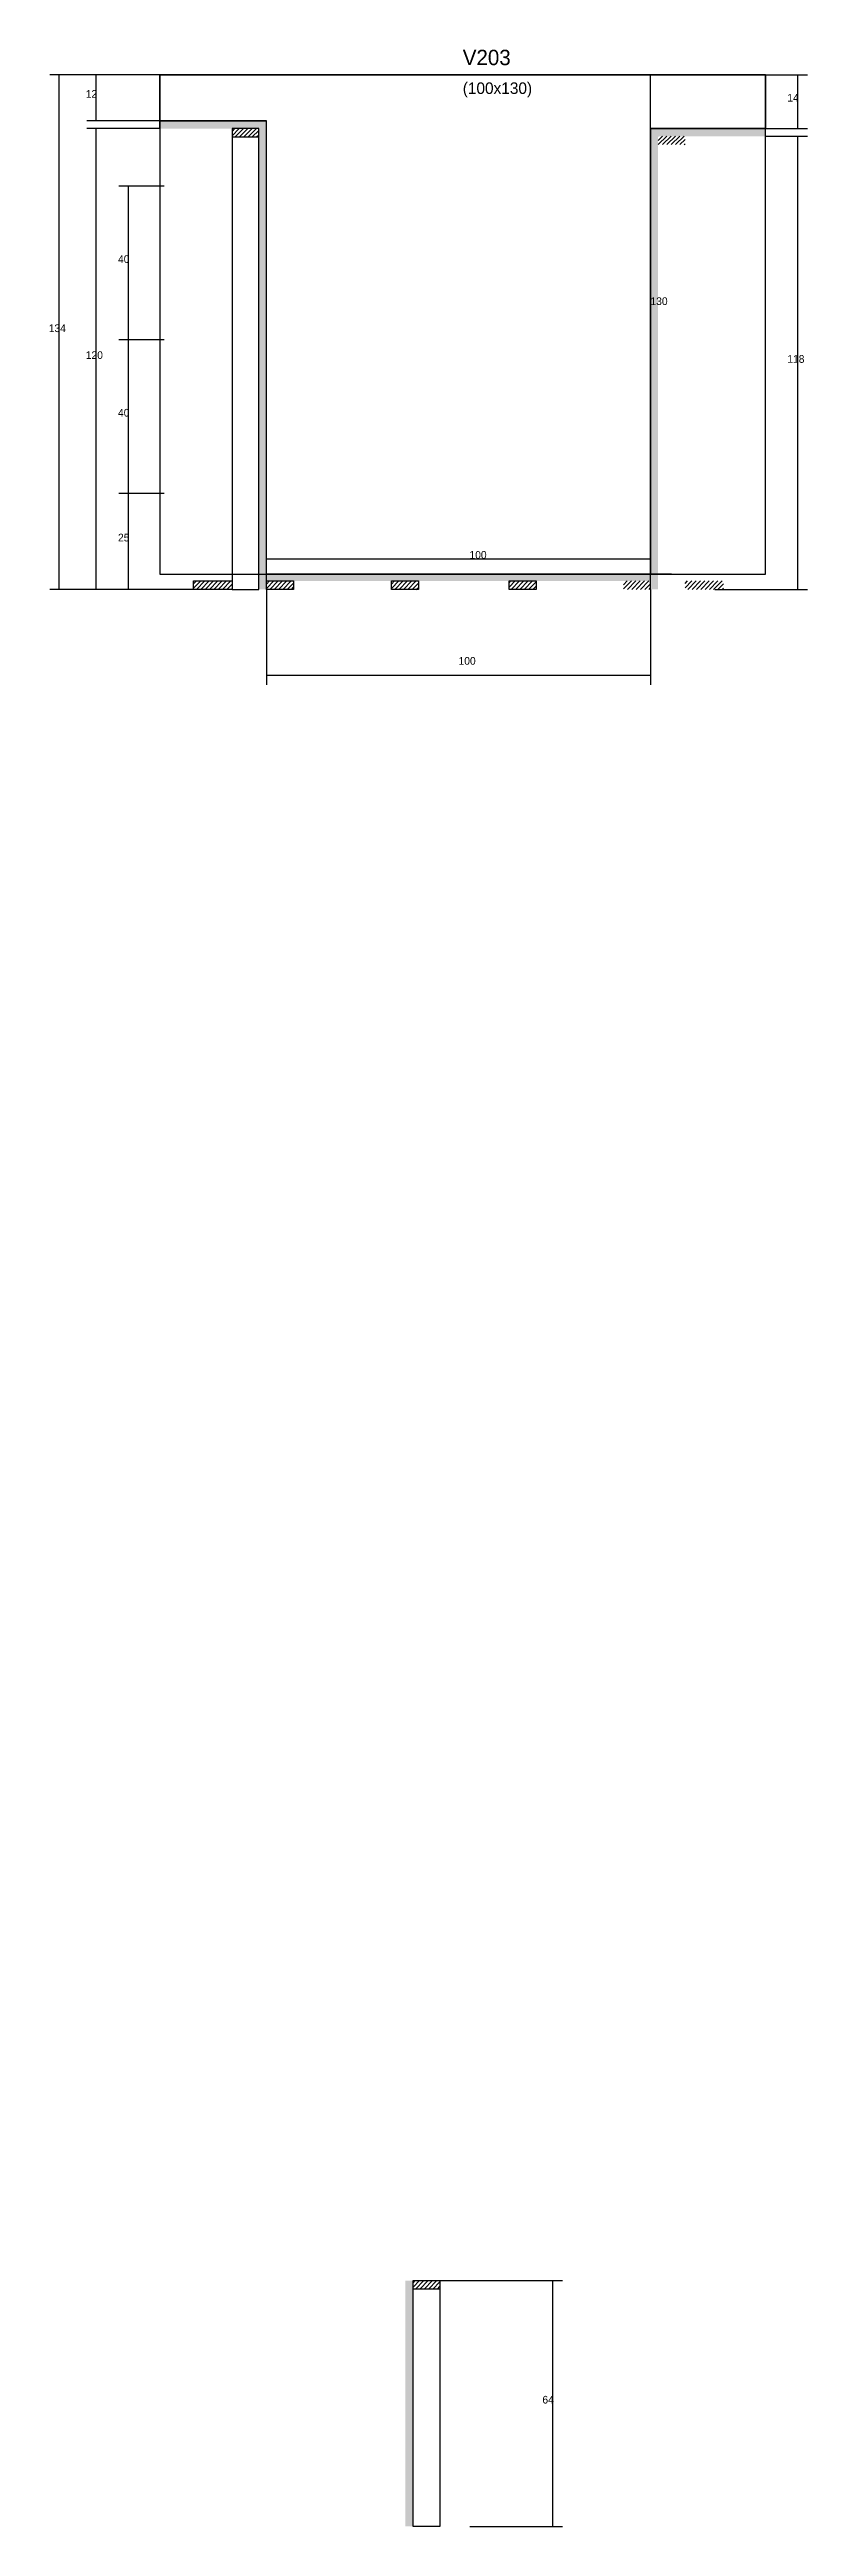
# Model space of a CAD drawing. Header units: metres. Extents: x 3007 to 5457, y 9019 to 10309.
# Drawn here: x 4397 to 4792, y 9019 to 10309 of the extents above; entities that cross this region are included whole.
import ezdxf

# ---------------------------------------------------------------- set-up
doc = ezdxf.new("R2010")
doc.units = ezdxf.units.M
for name, color, linetype in [('CONCRETO', 8, 'Continuous'), ('COTA', 2, 'Continuous'), ('Hachura', 8, 'Continuous'), ('Madeira', 52, 'Continuous'), ('Paineis', 7, 'Continuous'), ('TextoSecao', 7, 'Continuous')]:
    doc.layers.add(name, color=color, linetype=linetype)

msp = doc.modelspace()

# ---------------------------------------------------------------- texts
at = {"layer": 'COTA'}
for s, p in [('12', (4415.8, 10283.8)), ('14', (4781.3, 10281.8)), ('40', (4432.6, 10197.8)), ('130', (4710, 10175.9)), ('134', (4396.5, 10161.8)), ('120', (4415.8, 10147.8)), ('118', (4781.3, 10145.8)), ('40', (4432.6, 10117.8)), ('25', (4432.6, 10052.8)), ('100', (4615.7, 10043.8)), ('100', (4610, 9988.6)), ('64', (4653.7, 9083.2))]:
    msp.add_text(s, height=4, dxfattribs=at).set_placement(p)
at = {"layer": 'TextoSecao'}
for s, height, p in [('V203', 8, (4612.2, 10300.8)), ('(100x130)', 6, (4612.2, 10285.8))]:
    msp.add_text(s, height=height, dxfattribs=at).set_placement(p)

# ---------------------------------------------------------------- hatches: boundary and pattern name
at = {"layer": 'Hachura'}
h = msp.add_hatch(color=8, dxfattribs=at)
h.dxf.hatch_style = 1
h.paths.add_polyline_path([(4510, 10267.8), (4510, 10271.8), (4510, 10271.8), (4454.4, 10271.8), (4454.4, 10271.8), (4454.4, 10267.8), (4454.4, 10267.8), (4510, 10267.8)])
h = msp.add_hatch(dxfattribs=at)
h.set_pattern_fill('ANSI31', scale=0.5)
h.paths.add_polyline_path([(4506, 10263.4), (4506, 10267.8), (4506, 10267.8), (4492, 10267.8), (4492, 10267.8), (4492, 10263.4), (4492, 10263.4), (4506, 10263.4)])
h = msp.add_hatch(color=8, dxfattribs=at)
h.dxf.hatch_style = 1
h.paths.add_polyline_path([(4506, 10267.8), (4510, 10267.8), (4510, 10267.8), (4510, 10027.8), (4510, 10027.8), (4506, 10027.8), (4506, 10027.8), (4506, 10267.8)])
h = msp.add_hatch(color=8, dxfattribs=at)
h.dxf.hatch_style = 1
h.paths.add_polyline_path([(4770, 10263.8), (4770, 10267.8), (4770, 10267.8), (4710, 10267.8), (4710, 10267.8), (4710, 10263.8), (4710, 10263.8), (4770, 10263.8)])
h = msp.add_hatch(color=8, dxfattribs=at)
h.dxf.hatch_style = 1
h.paths.add_polyline_path([(4714, 10263.8), (4710, 10263.8), (4710, 10263.8), (4710, 10027.8), (4710, 10027.8), (4714, 10027.8), (4714, 10027.8), (4714, 10263.8)])
h = msp.add_hatch(dxfattribs=at)
h.set_pattern_fill('ANSI31', scale=0.5)
h.paths.add_polyline_path([(4714, 10259.4), (4714, 10263.8), (4714, 10263.8), (4728, 10263.8), (4728, 10263.8), (4728, 10259.4), (4728, 10259.4), (4714, 10259.4)])
h = msp.add_hatch(color=8, dxfattribs=at)
h.dxf.hatch_style = 1
h.paths.add_polyline_path([(4710, 10032.2), (4710, 10035.8), (4710, 10035.8), (4510, 10035.8), (4510, 10035.8), (4510, 10032.2), (4510, 10032.2), (4710, 10032.2)])
h = msp.add_hatch(dxfattribs=at)
h.set_pattern_fill('ANSI31', scale=0.5)
h.paths.add_polyline_path([(4472, 10027.8), (4472, 10032.2), (4472, 10032.2), (4492, 10032.2), (4492, 10032.2), (4492, 10027.8), (4492, 10027.8), (4472, 10027.8)])
h = msp.add_hatch(dxfattribs=at)
h.set_pattern_fill('ANSI31', scale=0.5)
h.paths.add_polyline_path([(4510, 10027.8), (4510, 10032.2), (4510, 10032.2), (4524, 10032.2), (4524, 10032.2), (4524, 10027.8), (4524, 10027.8), (4510, 10027.8)])
h = msp.add_hatch(dxfattribs=at)
h.set_pattern_fill('ANSI31', scale=0.5)
h.paths.add_polyline_path([(4575.1, 10027.8), (4575.1, 10032.2), (4575.1, 10032.2), (4589.1, 10032.2), (4589.1, 10032.2), (4589.1, 10027.8), (4589.1, 10027.8), (4575.1, 10027.8)])
h = msp.add_hatch(dxfattribs=at)
h.set_pattern_fill('ANSI31', scale=0.5)
h.paths.add_polyline_path([(4636.4, 10027.8), (4636.4, 10032.2), (4636.4, 10032.2), (4650.4, 10032.2), (4650.4, 10032.2), (4650.4, 10027.8), (4650.4, 10027.8), (4636.4, 10027.8)])
h = msp.add_hatch(dxfattribs=at)
h.set_pattern_fill('ANSI31', scale=0.5)
h.paths.add_polyline_path([(4710, 10027.8), (4710, 10032.2), (4710, 10032.2), (4696, 10032.2), (4696, 10032.2), (4696, 10027.8), (4696, 10027.8), (4710, 10027.8)])
h = msp.add_hatch(dxfattribs=at)
h.set_pattern_fill('ANSI31', scale=0.5)
h.paths.add_polyline_path([(4748, 10027.8), (4748, 10032.2), (4748, 10032.2), (4728, 10032.2), (4728, 10032.2), (4728, 10027.8), (4728, 10027.8), (4748, 10027.8)])
h = msp.add_hatch(color=8, dxfattribs=at)
h.dxf.hatch_style = 1
h.paths.add_polyline_path([(4586.3, 9147.2), (4582.3, 9147.2), (4582.3, 9147.2), (4582.3, 9019.2), (4582.3, 9019.2), (4586.3, 9019.2), (4586.3, 9019.2), (4586.3, 9147.2)])
h = msp.add_hatch(dxfattribs=at)
h.set_pattern_fill('ANSI31', scale=0.5)
h.paths.add_polyline_path([(4586.3, 9142.8), (4586.3, 9147.2), (4586.3, 9147.2), (4600.3, 9147.2), (4600.3, 9147.2), (4600.3, 9142.8), (4600.3, 9142.8), (4586.3, 9142.8)])

# ---------------------------------------------------------------- linework, layer by layer
at = {"layer": 'CONCRETO'}
for points in [[(4454.4, 10271.8), (4454.4, 10295.8), (4770, 10295.8), (4770, 10267.8), (4710, 10267.8), (4710, 10035.8), (4510, 10035.8), (4510, 10271.8)], [(4454.4, 10035.8), (4770, 10035.8), (4770, 10295.8), (4454.4, 10295.8)]]:
    msp.add_lwpolyline(points, close=True, dxfattribs=at)
at = {"layer": 'COTA'}
for p, q in [((4454.4, 10295.8), (4397, 10295.8)), ((4402, 10027.8), (4402, 10295.8)), ((4454.4, 10295.8), (4416.3, 10295.8)), ((4421.3, 10271.8), (4421.3, 10295.8)), ((4721, 10295.8), (4705, 10295.8)), ((4710, 10035.8), (4710, 10295.8)), ((4770, 10295.8), (4791.8, 10295.8)), ((4786.8, 10267.8), (4786.8, 10295.8)), ((4454.4, 10271.8), (4416.3, 10271.8)), ((4454.4, 10267.8), (4416.3, 10267.8)), ((4421.3, 10027.8), (4421.3, 10267.8)), ((4770, 10267.8), (4791.8, 10267.8)), ((4770, 10263.8), (4791.8, 10263.8)), ((4786.8, 10027.8), (4786.8, 10263.8)), ((4456.7, 10237.8), (4433.1, 10237.8)), ((4438.1, 10157.8), (4438.1, 10237.8)), ((4456.7, 10157.8), (4433.1, 10157.8)), ((4456.7, 10157.8), (4433.1, 10157.8)), ((4438.1, 10077.8), (4438.1, 10157.8)), ((4456.7, 10077.8), (4433.1, 10077.8)), ((4456.7, 10077.8), (4433.1, 10077.8)), ((4438.1, 10027.8), (4438.1, 10077.8)), ((4510, 10027.8), (4510, 10048.8)), ((4710, 10027.8), (4710, 10048.8)), ((4510, 10043.8), (4710, 10043.8)), ((4721, 10035.8), (4705, 10035.8)), ((4476.4, 10027.8), (4397, 10027.8)), ((4476.4, 10027.8), (4416.3, 10027.8)), ((4456.7, 10027.8), (4433.1, 10027.8)), ((4510, 10027.8), (4510, 9978.1)), ((4710, 10027.8), (4710, 9978.1)), ((4743.6, 10027.8), (4791.8, 10027.8)), ((4510, 9983.1), (4710, 9983.1)), ((4600.3, 9147.2), (4664.2, 9147.2)), ((4659.2, 9019.2), (4659.2, 9147.2)), ((4615.9, 9019.2), (4664.2, 9019.2))]:
    msp.add_line(p, q, dxfattribs=at)
at = {"layer": 'Madeira'}
for points in [[(4506, 10263.4), (4506, 10267.8), (4492, 10267.8), (4492, 10263.4)], [(4506, 10267.8), (4492, 10267.8), (4492, 10027.8), (4506, 10027.8)], [(4472, 10027.8), (4472, 10032.2), (4492, 10032.2), (4492, 10027.8)], [(4510, 10027.8), (4510, 10032.2), (4524, 10032.2), (4524, 10027.8)], [(4575.1, 10027.8), (4575.1, 10032.2), (4589.1, 10032.2), (4589.1, 10027.8)], [(4636.4, 10027.8), (4636.4, 10032.2), (4650.4, 10032.2), (4650.4, 10027.8)], [(4586.3, 9142.8), (4586.3, 9147.2), (4600.3, 9147.2), (4600.3, 9142.8)], [(4586.3, 9147.2), (4600.3, 9147.2), (4600.3, 9019.2), (4586.3, 9019.2)]]:
    msp.add_lwpolyline(points, close=True, dxfattribs=at)
at = {"layer": 'Paineis'}
for p, q in [((4454.4, 10271.8), (4510, 10271.8)), ((4454.4, 10267.8), (4454.4, 10271.8)), ((4510, 10267.8), (4510, 10271.8)), ((4510, 10027.8), (4510, 10267.8)), ((4510, 10027.8), (4510, 10267.8)), ((4710, 10267.8), (4770, 10267.8)), ((4710, 10027.8), (4710, 10263.8)), ((4510, 10035.8), (4710, 10035.8)), ((4510, 10032.2), (4510, 10035.8)), ((4710, 10032.2), (4710, 10035.8))]:
    msp.add_line(p, q, dxfattribs=at)

msp.set_redraw_order([(e.dxf.handle, doc.entitydb.next_handle()) for e in msp.query("TEXT MTEXT ATTDEF DIMENSION ARC_DIMENSION")])  # texts and dimensions are drawn at this point

doc.saveas('drawing.dxf')
